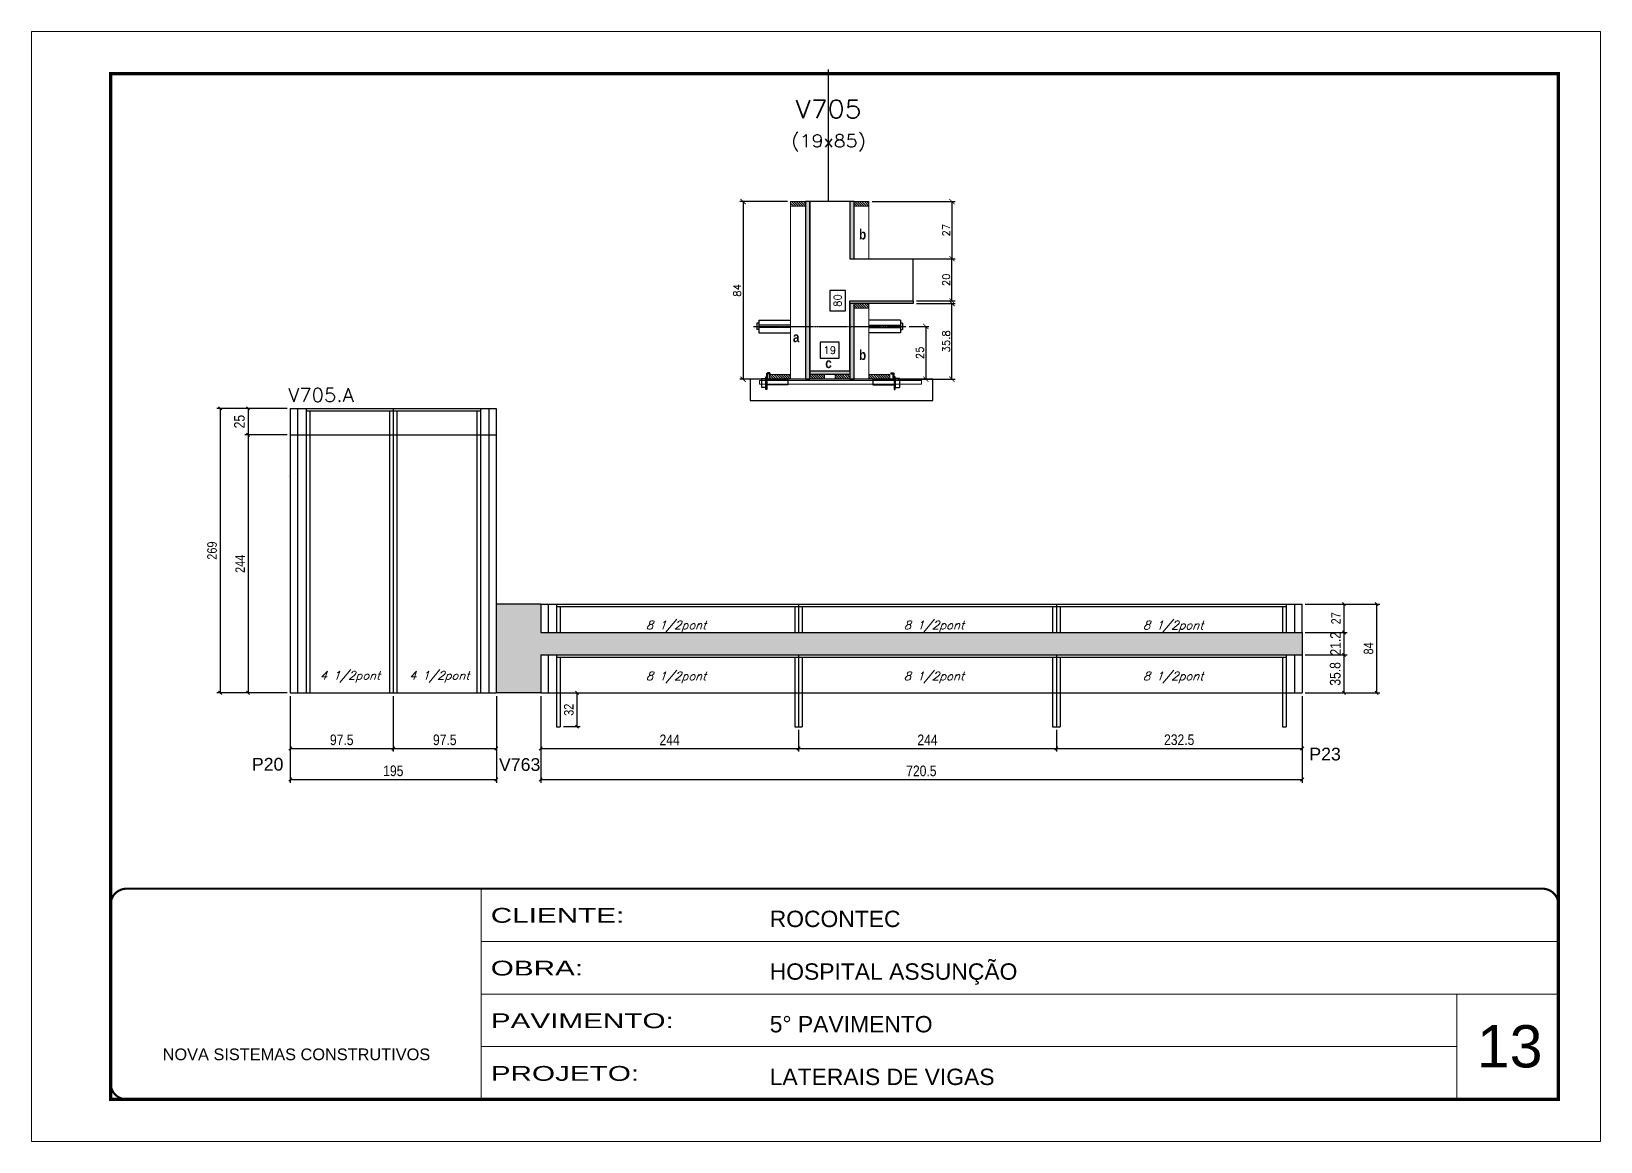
# Model space of a CAD drawing. Extents: x -20960 to -5926, y -2106 to 21915.
# Drawn here: x -12207 to -10722, y 17420 to 18470 of the extents above; entities that cross this region are included whole.
import ezdxf
from ezdxf.enums import TextEntityAlignment as Align

# ---------------------------------------------------------------- set-up
doc = ezdxf.new("R2010")
doc.units = 0
for name, pattern in [('CONTINUO', [0]), ('DASHED', [0.75, 0.5, -0.25]), ('HIDDEN', [0.375, 0.25, -0.125])]:
    doc.linetypes.add(name, pattern=pattern)
for name, color, linetype in [('5', 5, 'Continuous'), ('barrote', 251, 'Continuous'), ('COTA', 241, 'Continuous'), ('Cota Seção (2x)', 4, 'Continuous'), ('detalhes', 4, 'Continuous'), ('Painéis', 200, 'Continuous'), ('presilha', 1, 'Continuous'), ('SARR_2.2x7', 40, 'Continuous'), ('SARR_3.5x7', 81, 'Continuous'), ('TENSOR', 3, 'Continuous'), ('texto', 7, 'Continuous'), ('Texto de Titulo', 7, 'Continuous'), ('Texto Qtd Sarr', 242, 'Continuous')]:
    doc.layers.add(name, color=color, linetype=linetype)
for name, color, linetype, lineweight in [('CARIMBO', 255, 'Continuous', 9), ('CONCRETO', 251, 'Continuous', 25), ('Folhas', 255, 'Continuous', 9), ('Hachura', 251, 'Continuous', 9), ('Madeira', 126, 'Continuous', 18), ('SARRAFO DE PRESSAO', 251, 'DASHED', 9), ('SCO-___-LAJ', 2, 'Continuous', 0), ('Texto Seção', 7, 'Continuous', 15)]:
    doc.layers.add(name, color=color, linetype=linetype, lineweight=lineweight)
doc.styles.add('ARIAL', font='arial.ttf')
doc.styles.add('COTA TECNICA', font='techl___.ttf', dxfattribs={"height": 10})
doc.styles.add('COTA TECNICA-50', font='techl___.ttf', dxfattribs={"height": 9})
doc.styles.add('REGUA-120', font='ROMANS.shx', dxfattribs={"height": 15})
doc.styles.add('Romans', font='romans.shx')
doc.styles.get("Standard").update_dxf_attribs({"font": 'arial.ttf'})
doc.styles.add('TECNICA', font='techb___.ttf', dxfattribs={"height": 10})
doc.styles.add('Tecnologia', font='')
doc.styles.get('Tecnologia').set_extended_font_data('Forgotten Futurist')
doc.dimstyles.new('COTA PAINEL-50', dxfattribs={"dimtxt": 9, "dimasz": 3, "dimexe": 3, "dimexo": 3, "dimgap": 3, "dimtad": 1, "dimdec": 1, "dimzin": 12, "dimdsep": 46, "dimtxsty": 'COTA TECNICA-50', "dimblk1": 'OBLIQUE', "dimblk2": 'OBLIQUE', "dimsah": 1, "dimcen": 0.9, "dimclrd": 4, "dimclre": 4, "dimclrt": 240, "dimadec": 1, "dimazin": 3, "dimtfac": 1, "dimtdec": 1, "dimtmove": 0, "dimatfit": 3, "dimfxl": 1, "dimtolj": 1, "dimtzin": 12, "dimarcsym": 0})
doc.dimstyles.new('Cota Seção (2x)', dxfattribs={"dimtxt": 7, "dimasz": 5, "dimexe": 3, "dimexo": 3, "dimgap": 2, "dimtad": 3, "dimdec": 1, "dimlfac": 0.5, "dimzin": 12, "dimdsep": 46, "dimtxsty": 'Romans', "dimblk": 'ARCHTICK', "dimcen": 0, "dimclrd": 4, "dimclre": 4, "dimclrt": 1, "dimadec": 1, "dimazin": 3, "dimtfac": 1, "dimtdec": 1, "dimtmove": 0, "dimatfit": 3, "dimldrblk": 'OBLIQUE', "dimfxl": 1, "dimtolj": 1, "dimtzin": 12, "dimarcsym": 0})
doc.dimstyles.new('Cota Seção interna', dxfattribs={"dimtxt": 7, "dimasz": 6, "dimexe": 0.18, "dimexo": 2, "dimgap": -4, "dimtad": 3, "dimdec": 1, "dimlfac": 0.5, "dimzin": 12, "dimdsep": 46, "dimtxsty": 'Romans', "dimblk": 'ARCHTICK', "dimcen": 0.09, "dimse1": 1, "dimse2": 1, "dimsd1": 1, "dimsd2": 1, "dimclrd": 180, "dimclre": 5, "dimclrt": 1, "dimadec": 0, "dimazin": 3, "dimtfac": 1, "dimtdec": 1, "dimtofl": 0, "dimtmove": 0, "dimatfit": 3, "dimldrblk": 'ARCHTICK', "dimfxl": 1, "dimtolj": 1, "dimtzin": 0, "dimarcsym": 0})
doc.dimstyles.new('PAINEL', dxfattribs={"dimtxt": 10, "dimasz": 3, "dimexe": 3, "dimexo": 3, "dimgap": 3, "dimtad": 1, "dimdec": 1, "dimzin": 12, "dimdsep": 46, "dimtxsty": 'COTA TECNICA', "dimblk1": 'OBLIQUE', "dimblk2": 'OBLIQUE', "dimsah": 1, "dimcen": 0.9, "dimclrd": 4, "dimclre": 4, "dimclrt": 240, "dimadec": 1, "dimazin": 3, "dimtfac": 1, "dimtdec": 1, "dimtmove": 0, "dimatfit": 3, "dimfxl": 1, "dimtolj": 1, "dimtzin": 12, "dimarcsym": 0})

msp = doc.modelspace()

# ---------------------------------------------------------------- texts
at = {"layer": '5', "linetype": 'Continuous'}
for s, p in [('P23', (-10997.65, 17780.17)), ('P20', (-11998.34, 17770.56)), ('V763', (-11764.5, 17770.29))]:
    msp.add_text(s, height=12, rotation=0.00004, dxfattribs=at).set_placement(p)
at = {"layer": 'CARIMBO', "style": 'ARIAL'}
msp.add_text('13', height=40, dxfattribs=at).set_placement((-10839.14, 17489.81))
at = {"layer": 'detalhes', "style": 'TECNICA'}
for s, p in [('b', (-11423.77, 18272.9)), ('a', (-11486.31, 18175.74)), ('b', (-11423.77, 18158.9)), ('c', (-11455.7, 18151.21))]:
    msp.add_text(s, height=9.6, dxfattribs=at).set_placement(p)
at = {"layer": 'texto', "color": 2, "char_height": 8, "attachment_point": 5, "style": 'Romans'}
for s, insert in [('{\\Q19;\\C256;8 1/2pont}', (-11596.93, 17906.86)), ('{\\Q19;\\C256;8 1/2pont}', (-11352.93, 17906.86)), ('{\\Q19;\\C256;8 1/2pont}', (-11126.48, 17906.82)), ('{\\Q19;\\C256;4 1/2pont}', (-11905.48, 17859.22)), ('{\\Q19;\\C256;4 1/2pont}', (-11821.05, 17859.22)), ('{\\Q19;\\C256;8 1/2pont}', (-11596.93, 17858.66)), ('{\\Q19;\\C256;8 1/2pont}', (-11352.93, 17858.66)), ('{\\Q19;\\C256;8 1/2pont}', (-11126.48, 17858.62))]:
    msp.add_mtext(s, dxfattribs=dict(at, insert=insert))
at = {"layer": 'Texto Seção', "style": 'REGUA-120', "width": 1.05}
msp.add_text('V705.A', height=13, dxfattribs=at).set_placement((-11964.04, 18119.27))

# ---------------------------------------------------------------- blocks, each defined once
blk = doc.blocks.new('9999999999')
at = {"color": 30, "linetype": 'CONTINUO'}
for p, q in [((98564.6, 34230.2), (98564.6, 34429.4)), ((98564.6, 34379.6), (99584, 34379.6)), ((98564.6, 34329.8), (99488, 34329.8)), ((99584, 34329.8), (99488, 34329.8)), ((99488, 34329.8), (99488, 34230.2)), ((98564.6, 34280), (99488, 34280))]:
    blk.add_line(p, q, dxfattribs=at)
at = {"color": 30, "linetype": 'CONTINUO', "const_width": 2}
blk.add_lwpolyline([(99584, 34230.2), (99584, 34414.4, 0.414214), (99569, 34429.4), (98229, 34429.4, 0.414214), (98214, 34414.4), (98214, 34245.2, 0.414214), (98229, 34230.2), (99584, 34230.2)], format="xyb", dxfattribs=at)
at = {"layer": 'Folhas'}
blk.add_lwpolyline([(98139, 34190.2), (99624, 34190.2), (99624, 35240.2), (98139, 35240.2)], close=True, dxfattribs=at)
at = {"layer": 'Folhas', "color": 30, "const_width": 3}
blk.add_lwpolyline([(98214, 34230.2), (99584, 34230.2), (99584, 35200.2), (98214, 35200.2)], close=True, dxfattribs=at)
at = {"color": 7, "linetype": 'Continuous', "ltscale": 5, "style": 'ARIAL'}
for s, height, p in [('ROCONTEC', 15.48, (98837.7, 34393.1)), ('HOSPITAL ASSUNÇÃO', 15.483, (98837.7, 34343.3)), ('5° PAVIMENTO', 15.483, (98837.7, 34293.5)), ('NOVA SISTEMAS CONSTRUTIVOS', 11.059, (98263.2, 34267.2)), ('LATERAIS DE VIGAS', 15.483, (98837.7, 34243.7))]:
    blk.add_text(s, height=height, dxfattribs=at).set_placement(p)
at = {"layer": 'Folhas', "color": 7, "style": 'Tecnologia', "width": 1.5}
for s, p in [('CLIENTE:', (98573.7, 34397.2)), ('OBRA:', (98573.7, 34347.3)), ('PAVIMENTO:', (98573.7, 34297.5)), ('PROJETO:', (98573.7, 34247.7))]:
    blk.add_text(s, height=14, dxfattribs=at).set_placement(p)
blk = doc.blocks.new('titulo1')
at = {"layer": 'Defpoints', "color": 252, "linetype": 'HIDDEN', "ltscale": 2}
blk.add_line((0, 0), (0, 125), dxfattribs=at)
at = {"layer": 'Defpoints', "style": 'Romans', "oblique": 15}
blk.add_attdef('FOLHA', text='', height=10, dxfattribs=at).set_placement((0, 15.6), align=Align.MIDDLE_CENTER)
at = {"layer": 'Texto Qtd Sarr', "color": 3, "style": 'Romans', "oblique": 15}
for tag, height, p in [('TITULO', 17, (0, 71.4)), ('SEÇÃO', 12, (0, 41.5))]:
    blk.add_attdef(tag, text='', height=height, dxfattribs=at).set_placement(p, align=Align.MIDDLE_CENTER)
blk = doc.blocks.new('_ArchTick')
at = {"color": 0, "linetype": 'ByBlock', "const_width": 0.15}
blk.add_lwpolyline([(-0.5, -0.5), (0.5, 0.5)], dxfattribs=at)
blk = doc.blocks.new('*D310')
at = {"layer": 'COTA', "color": 4, "lineweight": -2, "transparency": 16777216}
for p, q in [((-11369.5, 18212.3), (-11332.8, 18212.3)), ((-11335.8, 18140.7), (-11335.8, 18212.3)), ((-11387.1, 18140.7), (-11332.8, 18140.7))]:
    blk.add_line(p, q, dxfattribs=at)
at = {"layer": 'Defpoints', "color": 0, "transparency": 16777216}
for p in [(-11372.5, 18212.3), (-11335.8, 18212.3), (-11390.1, 18140.7)]:
    blk.add_point(p, dxfattribs=at)
at = {"layer": 'COTA', "color": 4, "lineweight": -2, "transparency": 16777216, "xscale": 5, "yscale": 5, "zscale": 5}
for p, rotation in [((-11335.8, 18212.3), 90), ((-11335.8, 18140.7), 270)]:
    blk.add_blockref('_ArchTick', p, dxfattribs=dict(at, rotation=rotation))
at = {"layer": 'COTA', "color": 1, "transparency": 16777216, "insert": (-11341.3, 18176.5), "char_height": 7, "attachment_point": 5, "rotation": 90, "style": 'Romans'}
blk.add_mtext('\\A1;35.8', dxfattribs=at)
blk = doc.blocks.new('_Oblique')
at = {"color": 0, "linetype": 'ByBlock', "lineweight": -2}
blk.add_line((-0.5, -0.5), (0.5, 0.5), dxfattribs=at)
blk = doc.blocks.new('*D311')
at = {"layer": 'COTA', "color": 4, "lineweight": -2, "transparency": 16777216}
for p, q in [((-11369.5, 18254.7), (-11332.8, 18254.7)), ((-11335.8, 18214.7), (-11335.8, 18254.7)), ((-11369.5, 18214.7), (-11332.8, 18214.7))]:
    blk.add_line(p, q, dxfattribs=at)
at = {"layer": 'Defpoints', "color": 0, "transparency": 16777216}
for p in [(-11372.5, 18254.7), (-11335.8, 18254.7), (-11372.5, 18214.7)]:
    blk.add_point(p, dxfattribs=at)
at = {"layer": 'COTA', "color": 4, "lineweight": -2, "transparency": 16777216, "xscale": 5, "yscale": 5, "zscale": 5}
for p, rotation in [((-11335.8, 18254.7), 90), ((-11335.8, 18214.7), 270)]:
    blk.add_blockref('_ArchTick', p, dxfattribs=dict(at, rotation=rotation))
at = {"layer": 'COTA', "color": 1, "transparency": 16777216, "insert": (-11341.3, 18234.7), "char_height": 7, "attachment_point": 5, "rotation": 90, "style": 'Romans'}
blk.add_mtext('\\A1;20', dxfattribs=at)
blk = doc.blocks.new('*D312')
at = {"layer": 'Cota Seção (2x)', "color": 180, "lineweight": -2, "transparency": 16777216}
for p, q in [((-11436.5, 18224.7), (-11451.5, 18224.7)), ((-11451.5, 18224.7), (-11451.5, 18205.4)), ((-11436.5, 18205.4), (-11436.5, 18224.7)), ((-11451.5, 18205.4), (-11436.5, 18205.4))]:
    blk.add_line(p, q, dxfattribs=at)
at = {"layer": 'Defpoints', "color": 0, "transparency": 16777216}
for p in [(-11432.5, 18308.7), (-11432.5, 18308.7), (-11432.5, 18148.7)]:
    blk.add_point(p, dxfattribs=at)
at = {"layer": 'Cota Seção (2x)', "color": 1, "transparency": 16777216, "insert": (-11444, 18215.1), "char_height": 7, "attachment_point": 5, "rotation": 90, "style": 'Romans'}
blk.add_mtext('\\A1;80', dxfattribs=at)
blk = doc.blocks.new('PRESILHA METÁLICA 1')
at = {"layer": 'presilha'}
for p, q in [((0, 13), (6, 13)), ((0, 13), (0, 0)), ((6, 0), (0, 0)), ((6, 15.5), (7.5, 15.5)), ((6, -2.5), (6, 15.5)), ((6, 13), (6, 0)), ((7.5, 10.6), (7.5, 19.9)), ((7.5, 15.5), (7.5, -2.5)), ((37.5, 4.1), (7.5, 4.1)), ((12, 21), (8.6, 21)), ((9, 11.6), (9, 18.9)), ((12, 19.5), (9.6, 19.5)), ((37.5, 11), (9.6, 11)), ((12, 21), (12, 19.5)), ((37.5, 11), (37.5, 4.1)), ((7.5, -2.5), (6, -2.5))]:
    blk.add_line(p, q, dxfattribs=at)
for centre, radius, start, end in [((8.6, 19.9), 1.14, 90, 180), ((9.6, 18.9), 0.57, 90, 180), ((9.6, 11.6), 0.57, 180, 270)]:
    blk.add_arc(centre, radius, start, end, dxfattribs=at)
blk = doc.blocks.new('*D313')
at = {"layer": 'Cota Seção (2x)', "color": 180, "lineweight": -2, "transparency": 16777216}
for p, q in [((-11442.5, 18175.6), (-11460.5, 18175.6)), ((-11460.5, 18175.6), (-11460.5, 18160.6)), ((-11442.5, 18160.6), (-11442.5, 18175.6)), ((-11460.5, 18160.6), (-11442.5, 18160.6))]:
    blk.add_line(p, q, dxfattribs=at)
at = {"layer": 'Defpoints', "color": 0, "transparency": 16777216}
for p in [(-11432.5, 18156.6), (-11470.5, 18140.7), (-11432.5, 18140.7)]:
    blk.add_point(p, dxfattribs=at)
at = {"layer": 'Cota Seção (2x)', "color": 1, "transparency": 16777216, "insert": (-11451.5, 18168.1), "char_height": 7, "attachment_point": 5, "style": 'Romans'}
blk.add_mtext('\\A1;19', dxfattribs=at)
blk = doc.blocks.new('*D325')
at = {"layer": 'COTA', "color": 4, "lineweight": -2, "transparency": 16777216}
for p, q in [((-11491.5, 18308.7), (-11536.5, 18308.7)), ((-11533.5, 18308.7), (-11533.5, 18140.7)), ((-11491.5, 18140.7), (-11536.5, 18140.7))]:
    blk.add_line(p, q, dxfattribs=at)
at = {"layer": 'Defpoints', "color": 0, "transparency": 16777216}
for p in [(-11488.5, 18308.7), (-11533.5, 18140.7), (-11488.5, 18140.7)]:
    blk.add_point(p, dxfattribs=at)
at = {"layer": 'COTA', "color": 4, "lineweight": -2, "transparency": 16777216, "xscale": 5, "yscale": 5, "zscale": 5}
for p, rotation in [((-11533.5, 18308.7), 90), ((-11533.5, 18140.7), 270)]:
    blk.add_blockref('_ArchTick', p, dxfattribs=dict(at, rotation=rotation))
at = {"layer": 'COTA', "color": 1, "transparency": 16777216, "insert": (-11539, 18224.7), "char_height": 7, "attachment_point": 5, "rotation": 90, "style": 'Romans'}
blk.add_mtext('\\A1;84', dxfattribs=at)
blk = doc.blocks.new('*D326')
at = {"layer": 'COTA', "color": 4, "lineweight": -2, "transparency": 16777216}
for p, q in [((-11376.2, 18190.7), (-11357.6, 18190.7)), ((-11360.6, 18190.7), (-11360.6, 18140.7)), ((-11376.2, 18140.7), (-11357.6, 18140.7))]:
    blk.add_line(p, q, dxfattribs=at)
at = {"layer": 'Defpoints', "color": 0, "transparency": 16777216}
for p in [(-11379.2, 18190.7), (-11379.2, 18140.7), (-11360.6, 18140.7)]:
    blk.add_point(p, dxfattribs=at)
at = {"layer": 'COTA', "color": 4, "lineweight": -2, "transparency": 16777216, "xscale": 5, "yscale": 5, "zscale": 5}
for p, rotation in [((-11360.6, 18190.7), 90), ((-11360.6, 18140.7), 270)]:
    blk.add_blockref('_ArchTick', p, dxfattribs=dict(at, rotation=rotation))
at = {"layer": 'COTA', "color": 1, "transparency": 16777216, "insert": (-11366.1, 18165.7), "char_height": 7, "attachment_point": 5, "rotation": 90, "style": 'Romans'}
blk.add_mtext('\\A1;25', dxfattribs=at)
blk = doc.blocks.new('*D314')
at = {"layer": 'COTA', "color": 4, "linetype": 'ByBlock', "lineweight": -2, "transparency": 16777216}
for p, q in [((-11725, 17841.1), (-11725, 17788.5)), ((-11481, 17809.1), (-11481, 17788.5)), ((-11725, 17791.5), (-11481, 17791.5))]:
    blk.add_line(p, q, dxfattribs=at)
at = {"layer": 'Defpoints', "color": 0, "linetype": 'ByBlock', "transparency": 16777216}
for p in [(-11725, 17844.1), (-11481, 17812.1), (-11481, 17791.5)]:
    blk.add_point(p, dxfattribs=at)
at = {"layer": 'COTA', "color": 4, "linetype": 'ByBlock', "lineweight": -2, "transparency": 16777216, "xscale": 3, "yscale": 3, "zscale": 3, "rotation": 180}
blk.add_blockref('_Oblique', (-11725, 17791.5), dxfattribs=at)
at = {"layer": 'COTA', "color": 4, "linetype": 'ByBlock', "lineweight": -2, "transparency": 16777216, "xscale": 3, "yscale": 3, "zscale": 3}
blk.add_blockref('_Oblique', (-11481, 17791.5), dxfattribs=at)
at = {"layer": 'COTA', "color": 240, "linetype": 'ByBlock', "transparency": 16777216, "insert": (-11603, 17799.6), "char_height": 10, "attachment_point": 5, "style": 'COTA TECNICA'}
blk.add_mtext('\\A1;244', dxfattribs=at)
blk = doc.blocks.new('*D315')
at = {"layer": 'COTA', "color": 4, "linetype": 'ByBlock', "lineweight": -2, "transparency": 16777216}
for p, q in [((-11481, 17809.1), (-11481, 17788.5)), ((-11237, 17809.1), (-11237, 17788.5)), ((-11481, 17791.5), (-11237, 17791.5))]:
    blk.add_line(p, q, dxfattribs=at)
at = {"layer": 'Defpoints', "color": 0, "linetype": 'ByBlock', "transparency": 16777216}
for p in [(-11481, 17812.1), (-11237, 17812.1), (-11237, 17791.5)]:
    blk.add_point(p, dxfattribs=at)
at = {"layer": 'COTA', "color": 4, "linetype": 'ByBlock', "lineweight": -2, "transparency": 16777216, "xscale": 3, "yscale": 3, "zscale": 3, "rotation": 180}
blk.add_blockref('_Oblique', (-11481, 17791.5), dxfattribs=at)
at = {"layer": 'COTA', "color": 4, "linetype": 'ByBlock', "lineweight": -2, "transparency": 16777216, "xscale": 3, "yscale": 3, "zscale": 3}
blk.add_blockref('_Oblique', (-11237, 17791.5), dxfattribs=at)
at = {"layer": 'COTA', "color": 240, "linetype": 'ByBlock', "transparency": 16777216, "insert": (-11359, 17799.6), "char_height": 10, "attachment_point": 5, "style": 'COTA TECNICA'}
blk.add_mtext('\\A1;244', dxfattribs=at)
blk = doc.blocks.new('*D316')
at = {"layer": 'COTA', "color": 4, "linetype": 'ByBlock', "lineweight": -2, "transparency": 16777216}
for p, q in [((-11001.5, 17901.1), (-10961.8, 17901.1)), ((-10964.8, 17879.9), (-10964.8, 17901.1)), ((-11001.5, 17879.9), (-10961.8, 17879.9))]:
    blk.add_line(p, q, dxfattribs=at)
at = {"layer": 'Defpoints', "color": 0, "linetype": 'ByBlock', "transparency": 16777216}
for p in [(-11004.5, 17901.1), (-10964.8, 17901.1), (-11004.5, 17879.9)]:
    blk.add_point(p, dxfattribs=at)
at = {"layer": 'COTA', "color": 4, "linetype": 'ByBlock', "lineweight": -2, "transparency": 16777216, "xscale": 3, "yscale": 3, "zscale": 3}
for p, rotation in [((-10964.8, 17901.1), 90), ((-10964.8, 17879.9), 270)]:
    blk.add_blockref('_Oblique', p, dxfattribs=dict(at, rotation=rotation))
at = {"layer": 'COTA', "color": 240, "linetype": 'ByBlock', "transparency": 16777216, "insert": (-10972.9, 17890.5), "char_height": 10, "attachment_point": 5, "rotation": 90, "style": 'COTA TECNICA'}
blk.add_mtext('\\A1;21.2', dxfattribs=at)
blk = doc.blocks.new('*D317')
at = {"layer": 'COTA', "color": 4, "linetype": 'ByBlock', "lineweight": -2, "transparency": 16777216}
for p, q in [((-11725, 17841.1), (-11725, 17759.1)), ((-11004.5, 17841.1), (-11004.5, 17759.1)), ((-11725, 17762.1), (-11004.5, 17762.1))]:
    blk.add_line(p, q, dxfattribs=at)
at = {"layer": 'Defpoints', "color": 0, "linetype": 'ByBlock', "transparency": 16777216}
for p in [(-11725, 17844.1), (-11004.5, 17844.1), (-11004.5, 17762.1)]:
    blk.add_point(p, dxfattribs=at)
at = {"layer": 'COTA', "color": 4, "linetype": 'ByBlock', "lineweight": -2, "transparency": 16777216, "xscale": 3, "yscale": 3, "zscale": 3, "rotation": 180}
blk.add_blockref('_Oblique', (-11725, 17762.1), dxfattribs=at)
at = {"layer": 'COTA', "color": 4, "linetype": 'ByBlock', "lineweight": -2, "transparency": 16777216, "xscale": 3, "yscale": 3, "zscale": 3}
blk.add_blockref('_Oblique', (-11004.5, 17762.1), dxfattribs=at)
at = {"layer": 'COTA', "color": 240, "linetype": 'ByBlock', "transparency": 16777216, "insert": (-11364.8, 17770.2), "char_height": 10, "attachment_point": 5, "style": 'COTA TECNICA'}
blk.add_mtext('\\A1;720.5', dxfattribs=at)
blk = doc.blocks.new('*D318')
at = {"layer": 'COTA', "color": 4, "lineweight": -2, "ltscale": 25, "transparency": 16777216}
for p, q in [((-11004.5, 17841.1), (-11004.5, 17788.5)), ((-11237, 17809.1), (-11237, 17788.5)), ((-11237, 17791.5), (-11004.5, 17791.5))]:
    blk.add_line(p, q, dxfattribs=at)
at = {"layer": 'Defpoints', "color": 0, "ltscale": 25, "transparency": 16777216}
for p in [(-11004.5, 17844.1), (-11237, 17812.1), (-11004.5, 17791.5)]:
    blk.add_point(p, dxfattribs=at)
at = {"layer": 'COTA', "color": 4, "lineweight": -2, "ltscale": 25, "transparency": 16777216, "xscale": 3, "yscale": 3, "zscale": 3, "rotation": 180}
blk.add_blockref('_Oblique', (-11237, 17791.5), dxfattribs=at)
at = {"layer": 'COTA', "color": 4, "lineweight": -2, "ltscale": 25, "transparency": 16777216, "xscale": 3, "yscale": 3, "zscale": 3}
blk.add_blockref('_Oblique', (-11004.5, 17791.5), dxfattribs=at)
at = {"layer": 'COTA', "color": 240, "ltscale": 25, "transparency": 16777216, "insert": (-11120.8, 17799.7), "char_height": 10, "attachment_point": 5, "style": 'COTA TECNICA'}
blk.add_mtext('\\A1;232.5', dxfattribs=at)
blk = doc.blocks.new('*D305')
at = {"layer": 'COTA', "color": 4, "linetype": 'ByBlock', "lineweight": -2, "transparency": 16777216}
for p, q in [((-11962, 17841.1), (-11962, 17788.5)), ((-11864.5, 17841.1), (-11864.5, 17788.5)), ((-11962, 17791.5), (-11864.5, 17791.5))]:
    blk.add_line(p, q, dxfattribs=at)
at = {"layer": 'Defpoints', "color": 0, "linetype": 'ByBlock', "transparency": 16777216}
for p in [(-11962, 17844.1), (-11864.5, 17844.1), (-11864.5, 17791.5)]:
    blk.add_point(p, dxfattribs=at)
at = {"layer": 'COTA', "color": 4, "linetype": 'ByBlock', "lineweight": -2, "transparency": 16777216, "xscale": 3, "yscale": 3, "zscale": 3, "rotation": 180}
blk.add_blockref('_Oblique', (-11962, 17791.5), dxfattribs=at)
at = {"layer": 'COTA', "color": 4, "linetype": 'ByBlock', "lineweight": -2, "transparency": 16777216, "xscale": 3, "yscale": 3, "zscale": 3}
blk.add_blockref('_Oblique', (-11864.5, 17791.5), dxfattribs=at)
at = {"layer": 'COTA', "color": 240, "linetype": 'ByBlock', "transparency": 16777216, "insert": (-11913.3, 17799.6), "char_height": 10, "attachment_point": 5, "style": 'COTA TECNICA'}
blk.add_mtext('\\A1;97.5', dxfattribs=at)
blk = doc.blocks.new('*D306')
at = {"layer": 'COTA', "color": 4, "lineweight": -2, "ltscale": 25, "transparency": 16777216}
for p, q in [((-11965, 18113.1), (-12005, 18113.1)), ((-12002, 18113.1), (-12002, 18088.1)), ((-11965, 18088.1), (-12005, 18088.1))]:
    blk.add_line(p, q, dxfattribs=at)
at = {"layer": 'Defpoints', "color": 0, "ltscale": 25, "transparency": 16777216}
for p in [(-11962, 18113.1), (-12002, 18088.1), (-11962, 18088.1)]:
    blk.add_point(p, dxfattribs=at)
at = {"layer": 'COTA', "color": 4, "lineweight": -2, "ltscale": 25, "transparency": 16777216, "xscale": 3, "yscale": 3, "zscale": 3}
for p, rotation in [((-12002, 18113.1), 90), ((-12002, 18088.1), 270)]:
    blk.add_blockref('_Oblique', p, dxfattribs=dict(at, rotation=rotation))
at = {"layer": 'COTA', "color": 240, "ltscale": 25, "transparency": 16777216, "insert": (-12010.1, 18100.6), "char_height": 10, "attachment_point": 5, "rotation": 90, "style": 'COTA TECNICA'}
blk.add_mtext('\\A1;25', dxfattribs=at)
blk = doc.blocks.new('*D307')
at = {"layer": 'COTA', "color": 4, "lineweight": -2, "ltscale": 25, "transparency": 16777216}
for p, q in [((-11864.5, 17841.1), (-11864.5, 17788.5)), ((-11767, 17841.1), (-11767, 17788.5)), ((-11864.5, 17791.5), (-11767, 17791.5))]:
    blk.add_line(p, q, dxfattribs=at)
at = {"layer": 'Defpoints', "color": 0, "ltscale": 25, "transparency": 16777216}
for p in [(-11864.5, 17844.1), (-11767, 17844.1), (-11767, 17791.5)]:
    blk.add_point(p, dxfattribs=at)
at = {"layer": 'COTA', "color": 4, "lineweight": -2, "ltscale": 25, "transparency": 16777216, "xscale": 3, "yscale": 3, "zscale": 3, "rotation": 180}
blk.add_blockref('_Oblique', (-11864.5, 17791.5), dxfattribs=at)
at = {"layer": 'COTA', "color": 4, "lineweight": -2, "ltscale": 25, "transparency": 16777216, "xscale": 3, "yscale": 3, "zscale": 3}
blk.add_blockref('_Oblique', (-11767, 17791.5), dxfattribs=at)
at = {"layer": 'COTA', "color": 240, "ltscale": 25, "transparency": 16777216, "insert": (-11815.8, 17799.6), "char_height": 10, "attachment_point": 5, "style": 'COTA TECNICA'}
blk.add_mtext('\\A1;97.5', dxfattribs=at)
blk = doc.blocks.new('*D308')
at = {"layer": 'COTA', "color": 4, "lineweight": -2, "ltscale": 25, "transparency": 16777216}
for p, q in [((-11962, 17841.1), (-11962, 17759.1)), ((-11767, 17841.1), (-11767, 17759.1)), ((-11962, 17762.1), (-11767, 17762.1))]:
    blk.add_line(p, q, dxfattribs=at)
at = {"layer": 'Defpoints', "color": 0, "ltscale": 25, "transparency": 16777216}
for p in [(-11962, 17844.1), (-11767, 17844.1), (-11767, 17762.1)]:
    blk.add_point(p, dxfattribs=at)
at = {"layer": 'COTA', "color": 4, "lineweight": -2, "ltscale": 25, "transparency": 16777216, "xscale": 3, "yscale": 3, "zscale": 3, "rotation": 180}
blk.add_blockref('_Oblique', (-11962, 17762.1), dxfattribs=at)
at = {"layer": 'COTA', "color": 4, "lineweight": -2, "ltscale": 25, "transparency": 16777216, "xscale": 3, "yscale": 3, "zscale": 3}
blk.add_blockref('_Oblique', (-11767, 17762.1), dxfattribs=at)
at = {"layer": 'COTA', "color": 240, "ltscale": 25, "transparency": 16777216, "insert": (-11864.5, 17770.3), "char_height": 10, "attachment_point": 5, "style": 'COTA TECNICA'}
blk.add_mtext('\\A1;195', dxfattribs=at)
blk = doc.blocks.new('*D319')
at = {"layer": 'COTA', "color": 4, "lineweight": -2, "ltscale": 25, "transparency": 16777216}
for p, q in [((-11001.5, 17879.9), (-10961.8, 17879.9)), ((-10964.8, 17844.1), (-10964.8, 17879.9)), ((-11001.5, 17844.1), (-10961.8, 17844.1))]:
    blk.add_line(p, q, dxfattribs=at)
at = {"layer": 'Defpoints', "color": 0, "ltscale": 25, "transparency": 16777216}
for p in [(-11004.5, 17879.9), (-10964.8, 17879.9), (-11004.5, 17844.1)]:
    blk.add_point(p, dxfattribs=at)
at = {"layer": 'COTA', "color": 4, "lineweight": -2, "ltscale": 25, "transparency": 16777216, "xscale": 3, "yscale": 3, "zscale": 3}
for p, rotation in [((-10964.8, 17879.9), 90), ((-10964.8, 17844.1), 270)]:
    blk.add_blockref('_Oblique', p, dxfattribs=dict(at, rotation=rotation))
at = {"layer": 'COTA', "color": 240, "ltscale": 25, "transparency": 16777216, "insert": (-10973.1, 17862), "char_height": 10, "attachment_point": 5, "rotation": 90, "style": 'COTA TECNICA'}
blk.add_mtext('\\A1;35.8', dxfattribs=at)
blk = doc.blocks.new('*D309')
at = {"layer": 'COTA', "color": 4, "lineweight": -2, "transparency": 16777216}
for p, q in [((-11001.5, 17928.1), (-10931, 17928.1)), ((-10934, 17928.1), (-10934, 17844.1)), ((-11001.5, 17844.1), (-10931, 17844.1))]:
    blk.add_line(p, q, dxfattribs=at)
at = {"layer": 'Defpoints', "color": 0, "transparency": 16777216}
for p in [(-11004.5, 17928.1), (-11004.5, 17844.1), (-10934, 17844.1)]:
    blk.add_point(p, dxfattribs=at)
at = {"layer": 'COTA', "color": 4, "lineweight": -2, "transparency": 16777216, "xscale": 3, "yscale": 3, "zscale": 3}
for p, rotation in [((-10934, 17928.1), 90), ((-10934, 17844.1), 270)]:
    blk.add_blockref('_Oblique', p, dxfattribs=dict(at, rotation=rotation))
at = {"layer": 'COTA', "color": 240, "transparency": 16777216, "insert": (-10941.6, 17886.1), "char_height": 9, "attachment_point": 5, "rotation": 90, "style": 'COTA TECNICA-50'}
blk.add_mtext('\\A1;84', dxfattribs=at)
blk = doc.blocks.new('*D320')
at = {"layer": 'COTA', "color": 4, "lineweight": -2, "transparency": 16777216}
for p, q in [((-11965, 18088.1), (-12005, 18088.1)), ((-12002, 18088.1), (-12002, 17844.1)), ((-11965, 17844.1), (-12005, 17844.1))]:
    blk.add_line(p, q, dxfattribs=at)
at = {"layer": 'Defpoints', "color": 0, "transparency": 16777216}
for p in [(-11962, 18088.1), (-12002, 17844.1), (-11962, 17844.1)]:
    blk.add_point(p, dxfattribs=at)
at = {"layer": 'COTA', "color": 4, "lineweight": -2, "transparency": 16777216, "xscale": 3, "yscale": 3, "zscale": 3}
for p, rotation in [((-12002, 18088.1), 90), ((-12002, 17844.1), 270)]:
    blk.add_blockref('_Oblique', p, dxfattribs=dict(at, rotation=rotation))
at = {"layer": 'COTA', "color": 240, "transparency": 16777216, "insert": (-12009.5, 17966.1), "char_height": 9, "attachment_point": 5, "rotation": 90, "style": 'COTA TECNICA-50'}
blk.add_mtext('\\A1;244', dxfattribs=at)
blk = doc.blocks.new('*D321')
at = {"layer": 'COTA', "color": 4, "lineweight": -2, "transparency": 16777216}
for p, q in [((-11965, 18113.1), (-12031.4, 18113.1)), ((-12028.4, 18113.1), (-12028.4, 17844.1)), ((-11965, 17844.1), (-12031.4, 17844.1))]:
    blk.add_line(p, q, dxfattribs=at)
at = {"layer": 'Defpoints', "color": 0, "transparency": 16777216}
for p in [(-11962, 18113.1), (-12028.4, 17844.1), (-11962, 17844.1)]:
    blk.add_point(p, dxfattribs=at)
at = {"layer": 'COTA', "color": 4, "lineweight": -2, "transparency": 16777216, "xscale": 3, "yscale": 3, "zscale": 3}
for p, rotation in [((-12028.4, 18113.1), 90), ((-12028.4, 17844.1), 270)]:
    blk.add_blockref('_Oblique', p, dxfattribs=dict(at, rotation=rotation))
at = {"layer": 'COTA', "color": 240, "transparency": 16777216, "insert": (-12036, 17978.6), "char_height": 9, "attachment_point": 5, "rotation": 90, "style": 'COTA TECNICA-50'}
blk.add_mtext('\\A1;269', dxfattribs=at)
blk = doc.blocks.new('*D322')
at = {"layer": 'COTA', "color": 4, "lineweight": -2, "transparency": 16777216}
for p, q in [((-11001.5, 17928.1), (-10961.8, 17928.1)), ((-10964.8, 17901.1), (-10964.8, 17928.1)), ((-11001.5, 17901.1), (-10961.8, 17901.1))]:
    blk.add_line(p, q, dxfattribs=at)
at = {"layer": 'Defpoints', "color": 0, "transparency": 16777216}
for p in [(-11004.5, 17928.1), (-10964.8, 17928.1), (-11004.5, 17901.1)]:
    blk.add_point(p, dxfattribs=at)
at = {"layer": 'COTA', "color": 4, "lineweight": -2, "transparency": 16777216, "xscale": 3, "yscale": 3, "zscale": 3}
for p, rotation in [((-10964.8, 17928.1), 90), ((-10964.8, 17901.1), 270)]:
    blk.add_blockref('_Oblique', p, dxfattribs=dict(at, rotation=rotation))
at = {"layer": 'COTA', "color": 240, "transparency": 16777216, "insert": (-10972.4, 17914.6), "char_height": 9, "attachment_point": 5, "rotation": 90, "style": 'COTA TECNICA-50'}
blk.add_mtext('\\A1;27', dxfattribs=at)
blk = doc.blocks.new('*D323')
at = {"layer": 'COTA', "color": 4, "lineweight": -2, "transparency": 16777216}
for p, q in [((-11703.5, 17844.1), (-11687.7, 17844.1)), ((-11690.7, 17844.1), (-11690.7, 17812.1)), ((-11703.5, 17812.1), (-11687.7, 17812.1))]:
    blk.add_line(p, q, dxfattribs=at)
at = {"layer": 'Defpoints', "color": 0, "transparency": 16777216}
for p in [(-11706.5, 17844.1), (-11706.5, 17812.1), (-11690.7, 17812.1)]:
    blk.add_point(p, dxfattribs=at)
at = {"layer": 'COTA', "color": 4, "lineweight": -2, "transparency": 16777216, "xscale": 3, "yscale": 3, "zscale": 3}
for p, rotation in [((-11690.7, 17844.1), 90), ((-11690.7, 17812.1), 270)]:
    blk.add_blockref('_Oblique', p, dxfattribs=dict(at, rotation=rotation))
at = {"layer": 'COTA', "color": 240, "transparency": 16777216, "insert": (-11698.4, 17828.1), "char_height": 9, "attachment_point": 5, "rotation": 90, "style": 'COTA TECNICA-50'}
blk.add_mtext('\\A1;32', dxfattribs=at)
blk = doc.blocks.new('*D324')
at = {"layer": 'COTA', "color": 4, "lineweight": -2, "transparency": 16777216}
for p, q in [((-11411.5, 18308.7), (-11332.8, 18308.7)), ((-11335.8, 18308.7), (-11335.8, 18254.7)), ((-11411.5, 18254.7), (-11332.8, 18254.7))]:
    blk.add_line(p, q, dxfattribs=at)
at = {"layer": 'Defpoints', "color": 0, "transparency": 16777216}
for p in [(-11414.5, 18308.7), (-11414.5, 18254.7), (-11335.8, 18254.7)]:
    blk.add_point(p, dxfattribs=at)
at = {"layer": 'COTA', "color": 4, "lineweight": -2, "transparency": 16777216, "xscale": 5, "yscale": 5, "zscale": 5}
for p, rotation in [((-11335.8, 18308.7), 90), ((-11335.8, 18254.7), 270)]:
    blk.add_blockref('_ArchTick', p, dxfattribs=dict(at, rotation=rotation))
at = {"layer": 'COTA', "color": 1, "transparency": 16777216, "insert": (-11341.3, 18281.7), "char_height": 7, "attachment_point": 5, "rotation": 90, "style": 'Romans'}
blk.add_mtext('\\A1;27', dxfattribs=at)

# ---------------------------------------------------------------- dimensions: what is measured, and where the dimension line sits
at = {"layer": 'COTA'}
for base, p1, p2, dimstyle, picture, middle in [((-11533.46, 18140.71), (-11488.49, 18308.71), (-11488.49, 18140.71), 'Cota Seção (2x)', '*D325', (-11538.96, 18224.71)), ((-11335.77, 18254.71), (-11414.49, 18308.71), (-11414.49, 18254.71), 'Cota Seção (2x)', '*D324', (-11341.27, 18281.71)), ((-11335.77, 18254.71), (-11372.49, 18214.71), (-11372.49, 18254.71), 'Cota Seção (2x)', '*D311', (-11341.27, 18234.71)), ((-11360.63, 18140.71), (-11379.18, 18190.68), (-11379.18, 18140.71), 'Cota Seção (2x)', '*D326', (-11366.13, 18165.7)), ((-12028.38, 17844.08), (-11962.04, 18113.08), (-11962.04, 17844.08), 'COTA PAINEL-50', '*D321', (-12035.99, 17978.58)), ((-12001.96, 17844.08), (-11962.04, 18088.08), (-11962.04, 17844.08), 'COTA PAINEL-50', '*D320', (-12009.52, 17966.08)), ((-10933.97, 17844.08), (-11004.54, 17928.08), (-11004.54, 17844.08), 'COTA PAINEL-50', '*D309', (-10941.55, 17886.08)), ((-10964.83, 17928.08), (-11004.54, 17901.08), (-11004.54, 17928.08), 'COTA PAINEL-50', '*D322', (-10972.39, 17914.58))]:
    dim = msp.add_linear_dim(base=base, p1=p1, p2=p2, angle=90, dimstyle=dimstyle, dxfattribs=at)
    dim.commit()
    dim.dimension.update_dxf_attribs({"geometry": picture, "text_midpoint": middle})
for base, p1, p2, dimstyle, picture, middle in [((-11335.77, 18212.31), (-11390.09, 18140.71), (-11372.49, 18212.31), 'Cota Seção (2x)', '*D310', (-11335.77, 18176.51)), ((-11690.66, 17812.08), (-11706.54, 17844.08), (-11706.54, 17812.08), 'COTA PAINEL-50', '*D323', (-11690.66, 17828.08))]:
    dim = msp.add_linear_dim(base=base, p1=p1, p2=p2, angle=90, dimstyle=dimstyle, dxfattribs=at)
    dim.commit()
    dim.dimension.update_dxf_attribs({"geometry": picture, "text_midpoint": middle, "dimtype": 160})
at = {"layer": 'COTA', "ltscale": 25}
dim = msp.add_linear_dim(base=(-12001.96, 18088.08), p1=(-11962.04, 18113.08), p2=(-11962.04, 18088.08), angle=90, dimstyle='PAINEL', dxfattribs=at)
dim.commit()
dim.dimension.update_dxf_attribs({"geometry": '*D306', "text_midpoint": (-12010.07, 18100.58)})
at = {"layer": 'COTA', "linetype": 'ByBlock'}
dim = msp.add_linear_dim(base=(-10964.83, 17901.08), p1=(-11004.54, 17879.88), p2=(-11004.54, 17901.08), angle=90, dimstyle='PAINEL', dxfattribs=at)
dim.commit()
dim.dimension.update_dxf_attribs({"geometry": '*D316', "text_midpoint": (-10964.83, 17890.48), "dimtype": 160})
at = {"layer": 'COTA', "ltscale": 25}
dim = msp.add_linear_dim(base=(-10964.83, 17879.88), p1=(-11004.54, 17844.08), p2=(-11004.54, 17879.88), angle=90, dimstyle='PAINEL', override={"dimtmove": 1}, dxfattribs=at)
dim.commit()
dim.dimension.update_dxf_attribs({"geometry": '*D319', "text_midpoint": (-10973.07, 17861.98)})
at = {"layer": 'COTA', "linetype": 'ByBlock'}
for base, p1, p2, picture, middle in [((-11864.54, 17791.48), (-11962.04, 17844.08), (-11864.54, 17844.08), '*D305', (-11913.29, 17799.62)), ((-11481.04, 17791.48), (-11725.04, 17844.08), (-11481.04, 17812.08), '*D314', (-11603.04, 17799.55)), ((-11004.54, 17762.13), (-11725.04, 17844.08), (-11004.54, 17844.08), '*D317', (-11364.79, 17770.24))]:
    dim = msp.add_linear_dim(base=base, p1=p1, p2=p2, dimstyle='PAINEL', dxfattribs=at)
    dim.commit()
    dim.dimension.update_dxf_attribs({"geometry": picture, "text_midpoint": middle})
at = {"layer": 'COTA', "ltscale": 25}
for base, p1, p2, picture, middle in [((-11767.04, 17762.13), (-11962.04, 17844.08), (-11767.04, 17844.08), '*D308', (-11864.54, 17770.27)), ((-11767.04, 17791.48), (-11864.54, 17844.08), (-11767.04, 17844.08), '*D307', (-11815.79, 17799.62)), ((-11004.54, 17791.48), (-11237.04, 17812.08), (-11004.54, 17844.08), '*D318', (-11120.79, 17799.7))]:
    dim = msp.add_linear_dim(base=base, p1=p1, p2=p2, dimstyle='PAINEL', dxfattribs=at)
    dim.commit()
    dim.dimension.update_dxf_attribs({"geometry": picture, "text_midpoint": middle})
at = {"layer": 'COTA', "linetype": 'ByBlock'}
dim = msp.add_linear_dim(base=(-11237.04, 17791.48), p1=(-11481.04, 17812.08), p2=(-11237.04, 17812.08), dimstyle='PAINEL', override={"dimtmove": 1}, dxfattribs=at)
dim.commit()
dim.dimension.update_dxf_attribs({"geometry": '*D315', "text_midpoint": (-11359.04, 17799.55)})
at = {"layer": 'Cota Seção (2x)'}
dim = msp.add_linear_dim(base=(-11432.49, 18308.71), p1=(-11432.49, 18148.71), p2=(-11432.49, 18308.71), angle=90, dimstyle='Cota Seção interna', dxfattribs=at)
dim.commit()
dim.dimension.update_dxf_attribs({"geometry": '*D312', "text_midpoint": (-11432.49, 18215.05), "dimtype": 160})
dim = msp.add_linear_dim(base=(-11432.49, 18156.64), p1=(-11470.48, 18140.71), p2=(-11432.49, 18140.71), dimstyle='Cota Seção interna', dxfattribs=at)
dim.commit()
dim.dimension.update_dxf_attribs({"geometry": '*D313', "text_midpoint": (-11451.48, 18156.64), "dimtype": 160})

# ---------------------------------------------------------------- hatches: boundary and pattern name
at = {"layer": 'COTA', "linetype": 'ByBlock'}
h = msp.add_hatch(dxfattribs=at)
h.set_pattern_fill('AR-CONC', color=256, scale=0.03)
h.set_pattern_definition([(50, (-1598.5, 1237.553), (5.4655401, -0.4781726), [0.5715, -6.2865]), (355, (-1598.5, 1237.553), (-1.0573026, 5.7317054), [0.4572, -5.0292175]), (100.451445, (-1598.0445, 1237.513), (4.4082374, 5.2535326), [0.4857003, -5.3427073]), (46.1842, (-1598.5, 1239.077), (8.1323712, -1.2612698), [0.85725, -9.42975]), (96.635558, (-1597.822, 1238.972), (7.122124, 7.4227837), [0.7285507, -8.0140682]), (351.18415, (-1598.5, 1239.077), (7.122124, 7.4227837), [0.685799, -7.543792]), (21, (-1597.738, 1238.696), (4.5484317, -3.0679559), [0.5715, -6.2865]), (326, (-1597.738, 1238.696), (1.8540609, 5.525639), [0.4572, -5.0292]), (71.451445, (-1597.359, 1238.4404), (6.4024926, 2.457683), [0.4857003, -5.3426981]), (37.5, (-1598.5, 1237.553), (0.0926581, 2.53665117), [0, -4.96824, 0, -5.1054, 0, -5.04825]), (7.5, (-1598.5, 1237.553), (2.00458988, 3.00541724), [0, -2.91084, 0, -4.85394, 0, -1.92405]), (327.5, (-1600.1993, 1237.553), (4.06771786, -0.17186232), [0, -1.905, 0, -5.9436, 0, -7.8867]), (317.5, (-1600.9613, 1237.553), (4.44387544, 0.7627947), [0, -2.4765, 0, -3.94716, 0, -5.6007])])
h.paths.add_polyline_path([(-11725.04, 17879.88), (-11004.54, 17879.88), (-11004.54, 17901.08), (-11725.04, 17901.08), (-11725.04, 17928.08), (-11767.04, 17928.08), (-11767.04, 17844.08), (-11725.04, 17844.08)])
h.paths.add_polyline_path([(-11389.3, 17898.87), (-11321.68, 17898.87), (-11316.18, 17914.84), (-11383.8, 17914.84)], flags=24)
h.paths.add_polyline_path([(-11162.85, 17898.83), (-11095.23, 17898.83), (-11089.73, 17914.8), (-11157.35, 17914.8)], flags=24)
h.paths.add_polyline_path([(-11633.3, 17898.87), (-11565.68, 17898.87), (-11560.18, 17914.84), (-11627.8, 17914.84)], flags=24)
at = {"layer": 'Hachura'}
h = msp.add_hatch(dxfattribs=at)
h.set_pattern_fill('ANSI31', color=256, scale=0.5, angle=270, style=0)
h.set_pattern_definition([(315, (11417.3345, 10001.0697), (1.12253202, 1.12253202), [])])
h.paths.add_polyline_path([(-11488.49, 18304.31), (-11488.49, 18308.71), (-11474.49, 18308.71), (-11474.49, 18304.31)])
h = msp.add_hatch(color=256, dxfattribs=at)
h.dxf.hatch_style = 1
h.paths.add_polyline_path([(-11470.49, 18308.71), (-11474.49, 18308.71), (-11474.49, 18140.71), (-11470.49, 18140.71)])
h = msp.add_hatch(color=256, dxfattribs=at)
h.dxf.hatch_style = 1
h.paths.add_polyline_path([(-11428.49, 18308.71), (-11432.49, 18308.71), (-11432.49, 18254.71), (-11428.49, 18254.71)])
h = msp.add_hatch(dxfattribs=at)
h.set_pattern_fill('ANSI31', color=256, scale=0.5, angle=270, style=0)
h.set_pattern_definition([(315, (11477.3345, 10001.0697), (1.12253202, 1.12253202), [])])
h.paths.add_polyline_path([(-11428.49, 18304.31), (-11428.49, 18308.71), (-11414.49, 18308.71), (-11414.49, 18304.31)])
h = msp.add_hatch(color=256, dxfattribs=at)
h.dxf.hatch_style = 1
h.paths.add_polyline_path([(-11432.49, 18212.31), (-11432.49, 18214.71), (-11372.49, 18214.71), (-11372.49, 18212.31)])
h = msp.add_hatch(color=256, dxfattribs=at)
h.dxf.hatch_style = 1
h.paths.add_polyline_path([(-11428.49, 18212.31), (-11432.49, 18212.31), (-11432.49, 18140.71), (-11428.49, 18140.71)])
h = msp.add_hatch(dxfattribs=at)
h.set_pattern_fill('ANSI31', color=256, scale=0.5, angle=270, style=0)
h.set_pattern_definition([(315, (11477.3345, 9904.6697), (1.12253202, 1.12253202), [])])
h.paths.add_polyline_path([(-11428.49, 18207.91), (-11428.49, 18212.31), (-11414.49, 18212.31), (-11414.49, 18207.91)])
h = msp.add_hatch(color=256, dxfattribs=at)
h.dxf.hatch_style = 1
h.paths.add_polyline_path([(-11470.48, 18145.11), (-11470.48, 18148.71), (-11432.49, 18148.71), (-11432.49, 18145.11)])
h = msp.add_hatch(dxfattribs=at)
h.set_pattern_fill('ANSI31', color=256, scale=0.5, angle=270, style=0)
h.set_pattern_definition([(315, (11383.3345, 9911.0697), (1.12253202, 1.12253202), [])])
h.paths.add_polyline_path([(-11488.49, 18140.71), (-11488.49, 18145.11), (-11508.49, 18145.11), (-11508.49, 18140.71)])
h = msp.add_hatch(dxfattribs=at)
h.set_pattern_fill('ANSI31', color=256, scale=0.5, angle=270, style=0)
h.set_pattern_definition([(315, (11486.1365, 9911.0697), (1.12253202, 1.12253202), [])])
h.paths.add_polyline_path([(-11470.48, 18140.71), (-11470.48, 18145.11), (-11456.48, 18145.11), (-11456.48, 18140.71)])
h = msp.add_hatch(dxfattribs=at)
h.set_pattern_fill('ANSI31', color=256, scale=0.5, angle=270, style=0)
h.set_pattern_definition([(315, (11486.1345, 9911.0697), (1.12253202, 1.12253202), [])])
h.paths.add_polyline_path([(-11432.49, 18140.71), (-11432.49, 18145.11), (-11446.49, 18145.11), (-11446.49, 18140.71)])
h = msp.add_hatch(dxfattribs=at)
h.set_pattern_fill('ANSI31', color=256, scale=0.5, angle=270, style=0)
h.set_pattern_definition([(315, (11477.3345, 9911.0697), (1.12253202, 1.12253202), [])])
h.paths.add_polyline_path([(-11394.49, 18140.71), (-11394.49, 18145.11), (-11414.49, 18145.11), (-11414.49, 18140.71)])

# ---------------------------------------------------------------- linework, layer by layer
at = {"ltscale": 3}
for p, q in [((-11520.49, 18193.68), (-11520.49, 18187.68)), ((-11518.49, 18193.68), (-11520.49, 18193.68)), ((-11518.49, 18196.68), (-11518.49, 18184.68)), ((-11518.49, 18196.68), (-11488.49, 18196.68)), ((-11488.49, 18191.68), (-11518.49, 18191.68)), ((-11384.49, 18196.68), (-11414.49, 18196.68)), ((-11414.49, 18191.68), (-11384.49, 18191.68)), ((-11384.49, 18196.68), (-11384.49, 18184.68)), ((-11382.49, 18193.68), (-11384.49, 18193.68)), ((-11382.49, 18193.68), (-11382.49, 18187.68)), ((-11518.49, 18187.68), (-11520.49, 18187.68)), ((-11488.49, 18189.68), (-11518.49, 18189.68)), ((-11518.49, 18184.68), (-11488.49, 18184.68)), ((-11414.49, 18189.68), (-11384.49, 18189.68)), ((-11384.49, 18184.68), (-11414.49, 18184.68)), ((-11384.49, 18187.68), (-11382.49, 18187.68))]:
    msp.add_line(p, q, dxfattribs=at)
at = {"layer": 'barrote'}
msp.add_lwpolyline([(-11526.85, 18120.71), (-11353.88, 18120.71), (-11353.88, 18140.71), (-11526.85, 18140.71)], close=True, dxfattribs=at)
at = {"layer": 'CONCRETO'}
msp.add_lwpolyline([(-11432.49, 18308.71), (-11432.49, 18308.71), (-11432.49, 18308.71), (-11470.49, 18308.71), (-11470.49, 18145.11), (-11470.48, 18145.11), (-11470.48, 18148.71), (-11432.49, 18148.71), (-11432.49, 18214.71), (-11372.49, 18214.71), (-11372.49, 18254.71)], dxfattribs=at)
at = {"layer": 'COTA', "linetype": 'ByBlock'}
for p, q in [((-11725.04, 17928.08), (-11767.04, 17928.08)), ((-11725.04, 17844.08), (-11767.04, 17844.08))]:
    msp.add_line(p, q, dxfattribs=at)
at = {"layer": 'Madeira'}
for points in [[(-11488.49, 18304.31), (-11488.49, 18308.71), (-11474.49, 18308.71), (-11474.49, 18304.31)], [(-11488.49, 18308.71), (-11474.49, 18308.71), (-11474.49, 18140.71), (-11488.49, 18140.71)], [(-11428.49, 18304.31), (-11428.49, 18308.71), (-11414.49, 18308.71), (-11414.49, 18304.31)], [(-11428.49, 18308.71), (-11414.49, 18308.71), (-11414.49, 18254.71), (-11428.49, 18254.71)], [(-11428.49, 18207.91), (-11428.49, 18212.31), (-11414.49, 18212.31), (-11414.49, 18207.91)], [(-11428.49, 18212.31), (-11414.49, 18212.31), (-11414.49, 18140.71), (-11428.49, 18140.71)], [(-11488.49, 18140.71), (-11488.49, 18145.11), (-11508.49, 18145.11), (-11508.49, 18140.71)], [(-11470.48, 18140.71), (-11470.48, 18145.11), (-11456.48, 18145.11), (-11456.48, 18140.71)], [(-11432.49, 18140.71), (-11432.49, 18145.11), (-11446.49, 18145.11), (-11446.49, 18140.71)], [(-11394.49, 18140.71), (-11394.49, 18145.11), (-11414.49, 18145.11), (-11414.49, 18140.71)]]:
    msp.add_lwpolyline(points, close=True, dxfattribs=at)
at = {"layer": 'Painéis'}
for p, q in [((-11432.49, 18308.71), (-11432.49, 18254.71)), ((-11432.49, 18254.71), (-11372.49, 18254.71)), ((-11725.04, 17928.08), (-11725.04, 17901.08)), ((-11004.54, 17901.08), (-11004.54, 17928.08)), ((-11004.54, 17901.08), (-11004.54, 17879.88))]:
    msp.add_line(p, q, dxfattribs=at)
at = {"layer": 'Painéis', "linetype": 'ByBlock'}
for p, q in [((-11962.04, 18113.08), (-11767.04, 18113.08)), ((-11962.04, 18113.08), (-11962.04, 18088.08)), ((-11864.54, 18113.08), (-11864.54, 17844.08)), ((-11767.04, 18113.08), (-11767.04, 18088.08)), ((-11962.04, 18088.08), (-11767.04, 18088.08)), ((-11962.04, 18088.08), (-11962.04, 17844.08)), ((-11767.04, 18088.08), (-11767.04, 17844.08)), ((-11964.04, 18049.08), (-11964.04, 18049.08)), ((-11725.04, 17928.08), (-11004.54, 17928.08)), ((-11481.04, 17928.08), (-11481.04, 17901.08)), ((-11237.04, 17928.08), (-11237.04, 17901.08)), ((-11725.04, 17901.08), (-11004.54, 17901.08)), ((-11725.04, 17879.88), (-11004.54, 17879.88)), ((-11725.04, 17879.88), (-11725.04, 17844.08)), ((-11481.04, 17879.88), (-11481.04, 17844.08)), ((-11237.04, 17879.88), (-11237.04, 17844.08)), ((-11004.54, 17879.88), (-11004.54, 17844.08)), ((-11962.04, 17844.08), (-11767.04, 17844.08)), ((-11725.04, 17844.08), (-11004.54, 17844.08))]:
    msp.add_line(p, q, dxfattribs=at)
at = {"layer": 'Painéis'}
for points in [[(-11470.49, 18308.71), (-11474.49, 18308.71), (-11474.49, 18140.71), (-11470.49, 18140.71)], [(-11428.49, 18308.71), (-11432.49, 18308.71), (-11432.49, 18254.71), (-11428.49, 18254.71)], [(-11432.49, 18212.31), (-11432.49, 18214.71), (-11372.49, 18214.71), (-11372.49, 18212.31)], [(-11428.49, 18212.31), (-11432.49, 18212.31), (-11432.49, 18140.71), (-11428.49, 18140.71)], [(-11470.48, 18145.11), (-11470.48, 18148.71), (-11432.49, 18148.71), (-11432.49, 18145.11)]]:
    msp.add_lwpolyline(points, close=True, dxfattribs=at)
at = {"layer": 'SARR_2.2x7', "linetype": 'Continuous', "ltscale": 50}
for p, q in [((-11955.04, 18113.08), (-11955.04, 18088.08)), ((-11947.04, 18110.88), (-11864.54, 18110.88)), ((-11864.54, 18110.88), (-11782.04, 18110.88)), ((-11774.04, 18113.08), (-11774.04, 18088.08)), ((-11955.04, 18088.08), (-11955.04, 17844.08)), ((-11774.04, 18088.08), (-11774.04, 17844.08)), ((-11718.04, 17928.08), (-11718.04, 17901.08)), ((-11710.04, 17925.88), (-11481.04, 17925.88)), ((-11481.04, 17925.88), (-11237.04, 17925.88)), ((-11237.04, 17925.88), (-11019.54, 17925.88)), ((-11011.54, 17928.08), (-11011.54, 17901.08)), ((-11718.04, 17879.88), (-11718.04, 17844.08)), ((-11011.54, 17879.88), (-11011.54, 17844.08)), ((-11710.04, 17877.68), (-11481.04, 17877.68)), ((-11481.04, 17877.68), (-11237.04, 17877.68)), ((-11237.04, 17877.68), (-11019.54, 17877.68))]:
    msp.add_line(p, q, dxfattribs=at)
at = {"layer": 'SARR_3.5x7'}
for p, q in [((-11947.04, 18113.08), (-11947.04, 17844.08)), ((-11943.54, 18110.88), (-11943.54, 17844.08)), ((-11868.04, 18110.88), (-11868.04, 17844.08)), ((-11861.04, 18110.88), (-11861.04, 17844.08)), ((-11785.54, 18110.88), (-11785.54, 17844.08)), ((-11782.04, 18113.08), (-11782.04, 17844.08)), ((-11710.04, 17928.08), (-11710.04, 17901.08)), ((-11706.54, 17925.88), (-11706.54, 17901.08)), ((-11484.54, 17925.88), (-11484.54, 17901.08)), ((-11477.54, 17925.88), (-11477.54, 17901.08)), ((-11240.54, 17925.88), (-11240.54, 17901.08)), ((-11233.54, 17925.88), (-11233.54, 17901.08)), ((-11023.04, 17925.88), (-11023.04, 17901.08)), ((-11019.54, 17928.08), (-11019.54, 17901.08)), ((-11710.04, 17879.88), (-11710.04, 17812.08)), ((-11019.54, 17879.88), (-11019.54, 17812.08)), ((-11706.54, 17877.68), (-11706.54, 17812.08)), ((-11484.54, 17877.68), (-11484.54, 17812.08)), ((-11477.54, 17877.68), (-11477.54, 17812.08)), ((-11240.54, 17877.68), (-11240.54, 17812.08)), ((-11233.54, 17877.68), (-11233.54, 17812.08)), ((-11023.04, 17877.68), (-11023.04, 17812.08)), ((-11481.04, 17844.08), (-11481.04, 17812.08)), ((-11237.04, 17844.08), (-11237.04, 17812.08)), ((-11710.04, 17812.08), (-11706.54, 17812.08)), ((-11484.54, 17812.08), (-11477.54, 17812.08)), ((-11240.54, 17812.08), (-11233.54, 17812.08)), ((-11023.04, 17812.08), (-11019.54, 17812.08))]:
    msp.add_line(p, q, dxfattribs=at)
at = {"layer": 'SCO-___-LAJ', "color": 1}
msp.add_lwpolyline([(-11517.85, 18139.38), (-11364.54, 18139.38), (-11364.54, 18136.18), (-11517.85, 18136.18)], close=True, dxfattribs=at)
at = {"layer": 'TENSOR', "linetype": 'HIDDEN', "ltscale": 0.5}
msp.add_line((-11523.49, 18190.68), (-11379.18, 18190.68), dxfattribs=at)

# ---------------------------------------------------------------- block references
at = {"layer": 'presilha', "yscale": 0.6666666666666666, "zscale": 0.6666666666666666}
for p, xscale in [((-11516.06, 18132.75), 0.6666666666666666), ((-11385.62, 18132.75), -0.6666666666666666)]:
    msp.add_blockref('PRESILHA METÁLICA 1', p, dxfattribs=dict(at, xscale=xscale))
at = {"layer": 'SARRAFO DE PRESSAO', "color": 6, "linetype": 'ByBlock'}
msp.add_blockref('9999999999', (-110345.98, -16770.54), dxfattribs=at)
at = {"layer": 'Texto Seção'}
ref = msp.add_blockref('titulo1', (-11452.56, 18308.71), dxfattribs=at)
ref.add_attrib('TITULO', 'V705', dxfattribs={"layer": 'Texto de Titulo', "color": 7, "height": 17, "style": 'Romans', "width": 1.1}).set_placement((-11452.56, 18396.21), align=Align.MIDDLE_CENTER)
ref.add_attrib('SEÇÃO', '(19x85)', dxfattribs={"layer": 'Texto de Titulo', "color": 7, "height": 12, "style": 'Romans', "width": 1.1}).set_placement((-11452.56, 18366.21), align=Align.MIDDLE_CENTER)

msp.set_redraw_order([(e.dxf.handle, doc.entitydb.next_handle()) for e in msp.query("TEXT MTEXT ATTDEF DIMENSION ARC_DIMENSION")])  # texts and dimensions are drawn at this point

doc.saveas('drawing.dxf')
